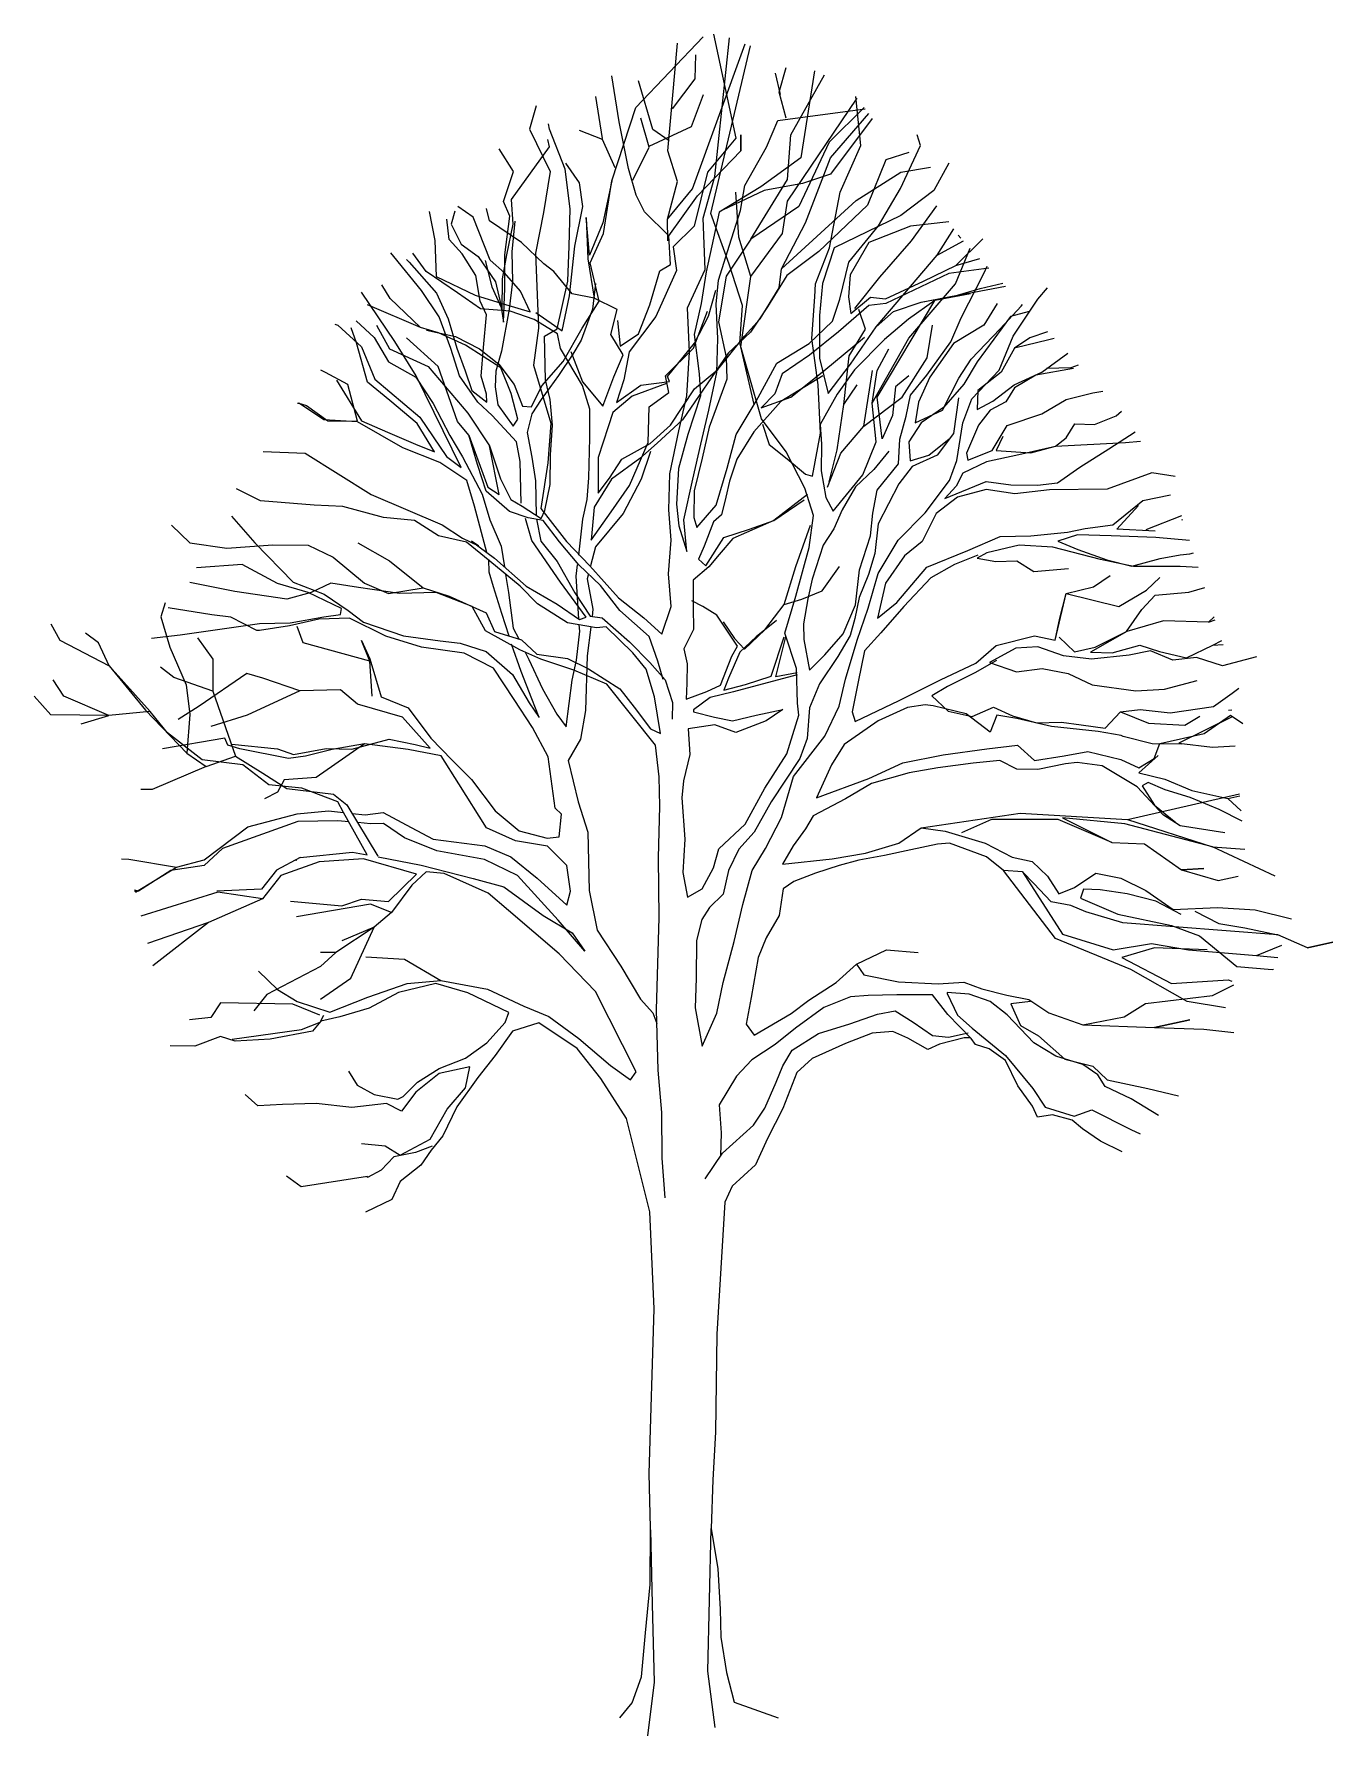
# Model space of a CAD drawing. Header units: millimetres. Extents: x -13512 to 19537, y -6523 to 6166.
# Drawn here: x -13512 to -12633, y -3024 to -1872 of the extents above; entities that cross this region are included whole.
import ezdxf

# ---------------------------------------------------------------- set-up
doc = ezdxf.new("R2010")
doc.units = ezdxf.units.MM
doc.layers.add('A-ELEWACJA CIENKA', color=11, linetype='Continuous', lineweight=13)
doc.layers.add('B-materiały', color=9, linetype='Continuous', lineweight=0)

# ---------------------------------------------------------------- blocks, each defined once
blk = doc.blocks.new('A$C07764633')
at = {"layer": 'B-materiały'}
for p, q in [((-57, 1016.6), (-11.4, 1064.5)), ((-35.4, 987.3), (-28.7, 1060)), ((-4.5, 1066.3), (10.7, 995.8)), ((-3.5, 969.9), (6.3, 1063.8)), ((-18.7, 961.5), (17, 1059.7)), ((-16.8, 1036), (-16.5, 1052.3)), ((-6.2, 944.7), (20.7, 1058.2)), ((-68.2, 1006.8), (-73.3, 1037.9)), ((41, 1025.3), (37.6, 1039.8)), ((40, 1027), (44.8, 1043.7)), ((48, 998), (70.6, 1038.7)), ((63.9, 1041.3), (54.6, 982.4)), ((-45.6, 1001.7), (-55.3, 1034.6)), ((-32.1, 1015.6), (-16.8, 1036)), ((44.8, 1009.3), (40, 1027)), ((-124.4, 1017.6), (-128.9, 1001.9)), ((-79.5, 995.5), (-84.1, 1023.9)), ((-73.2, 966.9), (-57, 1016.6)), ((-19.3, 1003.8), (-11.3, 1025.3)), ((39, 1007.8), (98.2, 1015.6)), ((45.6, 953.1), (92.8, 1022.9)), ((97.5, 1016.6), (73.9, 993.2)), ((95.2, 990.9), (91.9, 1024.1)), ((-115.4, 1001.9), (-116.1, 1005.6)), ((-62, 975.2), (-68.2, 1006.8)), ((-48, 989.6), (-53.6, 1009.3)), ((-48, 990.3), (-19.3, 1003.8)), ((31.5, 989.6), (39, 1007.8)), ((74.8, 982.4), (100.6, 1012.4)), ((103, 1009.2), (74.8, 971.4)), ((-128.9, 1001.9), (-114.9, 973.2)), ((-115.4, 989.9), (-116.6, 994.8)), ((-104.9, 974.8), (-115.4, 1001.9)), ((-79.5, 994.8), (-95.1, 1001)), ((-70.9, 975.7), (-79.5, 994.8)), ((-34.5, 994.1), (-45.6, 1001.7)), ((10.7, 995.8), (-8.6, 972.7)), ((14, 987.3), (14, 998)), ((14, 998), (14, 987.3)), ((45.6, 967.8), (48, 998)), ((73.9, 993.2), (53.4, 949.6)), ((81.2, 959.3), (95.2, 990.9)), ((122.1, 961.7), (135.6, 990.9)), ((135.6, 990.9), (133.4, 998)), ((-139.7, 973.2), (-149.4, 988.6)), ((-141.2, 954.4), (-115.4, 989.9)), ((-59.1, 967.4), (-48, 989.6)), ((-28.7, 966.5), (-35.4, 987.3)), ((-15.2, 956.7), (14, 987.3)), ((16.8, 963.7), (31.5, 989.6)), ((54.6, 982.4), (27.5, 962.9)), ((57.9, 938.5), (74.8, 982.4)), ((112.1, 981.1), (99.7, 950.5)), ((127.7, 986), (112.1, 981.1)), ((-146.5, 952.9), (-139.7, 973.2)), ((-114.9, 973.2), (-119.5, 945.6)), ((-101.5, 948), (-104.9, 974.8)), ((-95.2, 965.6), (-104.3, 978.8)), ((-56.8, 957.2), (-62, 975.2)), ((-8.6, 972.7), (-17.6, 936.2)), ((-11.5, 941.6), (-3.5, 969.9)), ((20.9, 927.4), (45.6, 967.8)), ((74.8, 971.4), (55.8, 965.2)), ((92.1, 953.6), (122.3, 972.7)), ((122.3, 972.7), (142.5, 976.2)), ((154.8, 978.8), (144.6, 960.3)), ((-92.8, 949.6), (-95.2, 965.6)), ((-73.2, 966.9), (-79.3, 938.5)), ((-79, 931.2), (-73.2, 966.9)), ((-51.2, 946), (-56.8, 957.2)), ((-35.6, 941), (-28.7, 966.5)), ((-35.6, 941), (-18.7, 961.5)), ((-34.7, 929.6), (-15.2, 956.7)), ((27.5, 962.9), (-0.5, 945.7)), ((29.9, 960.3), (1.6, 947)), ((12.8, 928.7), (10.7, 959.3)), ((13.8, 946.9), (16.8, 963.7)), ((55.8, 965.2), (29.9, 960.3)), ((74.1, 921.6), (81.2, 959.3)), ((107.3, 936.5), (122.1, 961.7)), ((144.6, 960.3), (122.3, 943.4)), ((-196.9, 946.1), (-193, 926.5)), ((-179.4, 946.5), (-181.9, 937.5)), ((-167.2, 942.4), (-177.4, 949.6)), ((-156, 939.8), (-158.1, 948.3)), ((-142.3, 943), (-146.5, 952.9)), ((-140.1, 937.7), (-141.2, 954.4)), ((-119.5, 945.6), (-124.9, 918)), ((-102.2, 922.6), (-101.5, 948)), ((-98.2, 922.7), (-92.8, 949.6)), ((-34.7, 929.6), (-51.2, 946)), ((-0.5, 945.7), (-9.3, 905.4)), ((6.2, 910.5), (-6.2, 944.7)), ((6.4, 923.3), (13.8, 946.9)), ((53.4, 949.6), (20.9, 927.4)), ((41.6, 907.4), (92.1, 953.6)), ((42.3, 931.3), (45.6, 953.1)), ((99.7, 950.5), (66.9, 919)), ((129.6, 926.3), (146.8, 950)), ((-183.4, 927.2), (-185, 940.9)), ((-181.9, 937.5), (-175.3, 924.1)), ((-155.6, 913.2), (-167.2, 942.4)), ((-134.5, 925.1), (-156, 939.8)), ((-145.6, 916.8), (-142.3, 943)), ((-144.3, 916.8), (-140.1, 937.7)), ((-138.8, 939.7), (-141, 918.9)), ((-88.3, 916.7), (-90.7, 942.1)), ((-90.7, 942.1), (-89.5, 914.1)), ((-79.3, 938.5), (-88.3, 916.7)), ((-35.3, 926.2), (-35.6, 941)), ((-17.6, 936.2), (-31.8, 922.3)), ((-10, 906.8), (-11.5, 941.6)), ((41.6, 907.4), (57.9, 938.5)), ((122.3, 943.4), (77.2, 921.6)), ((87.1, 911.9), (107.3, 936.5)), ((128.9, 936.2), (100.6, 925.2)), ((154.9, 939.1), (128.9, 936.2)), ((147, 916.7), (158.3, 934.5)), ((-193, 926.5), (-192.1, 902.1)), ((-174.5, 917.4), (-183.4, 927.2)), ((-175.3, 924.1), (-163.7, 915.6)), ((-119.3, 910.7), (-134.5, 925.1)), ((-103, 899.1), (-102.2, 922.6)), ((-102, 889), (-98.2, 922.7)), ((-87.9, 911.5), (-79, 931.2)), ((-33.5, 910.2), (-34.7, 929.6)), ((-31.8, 922.3), (-29.4, 906.3)), ((-1.1, 899.6), (6.4, 923.3)), ((20.9, 927.4), (4.2, 902.4)), ((20.9, 902.1), (12.8, 928.7)), ((20.9, 902.1), (42.3, 931.3)), ((64.7, 897.2), (74.1, 921.6)), ((100.6, 925.2), (88, 903.2)), ((108.1, 901.7), (129.6, 926.3)), ((147, 916.7), (164.8, 926.2)), ((159.6, 909.7), (177.9, 927.6)), ((161.1, 930.2), (163, 928.2)), ((-220.7, 915.6), (-222.8, 918.2)), ((-202, 892.6), (-220.7, 915.6)), ((-212.3, 913.6), (-210.5, 911.8)), ((-210.5, 911.8), (-191.9, 890.8)), ((-198.8, 905.6), (-207.9, 918)), ((-165.4, 902.9), (-174.5, 917.4)), ((-163.7, 915.6), (-151.9, 898.5)), ((-159, 913.1), (-154.5, 895.1)), ((-146, 904.7), (-155.6, 913.2)), ((-147.2, 900.6), (-144.3, 916.8)), ((-145.7, 894), (-145.6, 916.8)), ((-141, 918.9), (-140.5, 898.8)), ((-124.9, 918), (-122.9, 867.1)), ((-112.5, 905.5), (-119.3, 910.7)), ((-89.5, 914.1), (-85.2, 887.4)), ((-81.8, 885.5), (-87.9, 911.5)), ((-40.8, 906), (-33.5, 910.2)), ((15.2, 882.5), (6.2, 910.5)), ((66.9, 919), (45.1, 902.8)), ((77.2, 921.6), (69.4, 897.4)), ((81, 886.9), (87.1, 911.9)), ((105.6, 868.1), (147, 916.7)), ((159.3, 897.2), (169.3, 921.4)), ((159.6, 909.7), (175.8, 914.3)), ((-177.8, 891.2), (-198.8, 905.6)), ((-192.1, 902.1), (-165.7, 889.5)), ((-162.3, 885.5), (-165.4, 902.9)), ((-147.4, 879.2), (-147.2, 900.6)), ((-135, 892.2), (-146, 904.7)), ((-140.5, 898.8), (-142.7, 880)), ((-100.1, 890.4), (-112.5, 905.5)), ((-110.2, 866.7), (-103, 899.1)), ((-47.6, 883), (-40.8, 906)), ((-29.4, 906.3), (-43.4, 875.1)), ((-22.1, 881), (-10, 906.8)), ((-9.3, 905.4), (-12.8, 883.9)), ((-2.7, 883.5), (-1.1, 899.6)), ((4.2, 902.4), (-1, 871.5)), ((14, 854.5), (20.9, 902.1)), ((45.1, 902.8), (32.2, 881.7)), ((39.9, 894.6), (41.6, 907.4)), ((88, 903.2), (87, 888.4)), ((91.2, 880.5), (108.1, 901.7)), ((111.9, 887), (137.7, 899.1)), ((154.8, 904.3), (112.1, 883.8)), ((137.7, 899.1), (159.6, 909.7)), ((182, 907.7), (154.8, 904.3)), ((163.1, 874.2), (178.6, 904.3)), ((178.6, 904.3), (180.7, 909.1)), ((-220.1, 858.1), (-242.6, 891.6)), ((-223.3, 887.3), (-228.9, 896.5)), ((-202.7, 867.7), (-223.3, 887.3)), ((-190.2, 874.8), (-202, 892.6)), ((-191.9, 890.8), (-184.1, 873.6)), ((-162.2, 880.2), (-177.8, 891.2)), ((-165.7, 889.5), (-147.5, 883.9)), ((-154.5, 895.1), (-148.1, 881.2)), ((-151.9, 898.5), (-147.4, 879.2)), ((-146.5, 871.2), (-145.7, 894)), ((-128.6, 878.3), (-135, 892.2)), ((-106.8, 865.5), (-102, 889)), ((-85.2, 887.4), (-100.1, 890.4)), ((-84.2, 897.5), (-86.4, 880)), ((-69.6, 879.8), (-85.2, 887.4)), ((-7.8, 875.3), (-2.9, 892.9)), ((27.1, 873.5), (39.9, 894.6)), ((62.2, 860.3), (64.2, 888.5)), ((64.2, 888.5), (64.7, 897.2)), ((69.4, 897.4), (67.2, 875.8)), ((87, 888.4), (88.6, 877.1)), ((88.6, 877.1), (101.8, 888.1)), ((101.8, 888.1), (111.9, 887)), ((127.7, 860.4), (159.3, 897.2)), ((136, 884.9), (193.2, 895.7)), ((136, 884.9), (160.7, 889.6)), ((169.4, 890.5), (145.4, 885.9)), ((160.7, 889.6), (176, 894)), ((176, 894), (191.4, 897.6)), ((215.1, 886.9), (221.6, 894.5)), ((-202.7, 867.7), (-238.6, 882.9)), ((-158, 876.2), (-162.3, 885.5)), ((-142, 878.7), (-162.2, 880.2)), ((-160.2, 854.1), (-158, 876.2)), ((-148.1, 881.2), (-146.5, 871.2)), ((-142.7, 880), (-148, 851.7)), ((-147.5, 883.9), (-128.6, 878.3)), ((-125.8, 873), (-142, 878.7)), ((-124.6, 877.7), (-106.8, 865.5)), ((-86.4, 880), (-93.9, 859.1)), ((-93.4, 867.1), (-81.8, 885.5)), ((-73.9, 862.9), (-69.6, 879.8)), ((-55.1, 863.4), (-47.6, 883)), ((-20.6, 850.9), (-22.1, 881)), ((-18, 853.6), (-8.6, 878.6)), ((-12.8, 883.9), (-17.6, 863)), ((-1.4, 860.1), (-2.7, 883.5)), ((13.4, 857.1), (15.2, 882.5)), ((32.2, 881.7), (20.6, 864.6)), ((67.2, 875.8), (67.3, 847)), ((76, 872), (81, 886.9)), ((100.6, 882.5), (80.2, 864.8)), ((98.5, 866.6), (94, 879.9)), ((112.1, 883.8), (100.6, 882.5)), ((105.6, 868.1), (117.4, 878.4)), ((106.4, 820.4), (145.4, 885.9)), ((117.4, 878.4), (136, 884.9)), ((145.4, 885.9), (127.6, 873.3)), ((187.6, 883.8), (178.6, 869.2)), ((189.5, 866.8), (203.8, 882)), ((209.1, 878.5), (196.6, 875)), ((198.3, 861.7), (215.1, 886.9)), ((203.8, 882), (204.7, 883.2)), ((-260.8, 869.9), (-258.6, 869.2)), ((-258.6, 869.2), (-242.7, 854.5)), ((-246, 857.3), (-249.6, 867.5)), ((-246.3, 872.2), (-234.1, 860.9)), ((-232.5, 869.2), (-223.7, 853.2)), ((-190.6, 864), (-202.7, 867.7)), ((-198.7, 865.8), (-179.1, 861.6)), ((-172.3, 855.8), (-190.6, 864)), ((-182.3, 853.5), (-190.2, 874.8)), ((-184.1, 873.6), (-178.2, 853.6)), ((-122.9, 867.1), (-126.3, 842.2)), ((-110.1, 863.4), (-125.8, 873)), ((-118.8, 861.8), (-110.2, 866.7)), ((-106.3, 844.7), (-93.4, 867.1)), ((-69.4, 872.4), (-67.7, 855)), ((-43.4, 875.1), (-61.5, 851.2)), ((-17.4, 857), (-7.8, 875.3)), ((-1, 871.5), (4.2, 847.5)), ((20.6, 864.6), (5.5, 850.2)), ((16.6, 861.8), (27.1, 873.5)), ((60.3, 856.9), (76, 872)), ((80.2, 864.8), (60.5, 848.9)), ((87.4, 848.4), (98.5, 866.6)), ((88.2, 842.9), (105.6, 868.1)), ((127.6, 873.3), (111.2, 859.5)), ((140.1, 847.1), (143.7, 869.2)), ((156.2, 858), (163.1, 874.2)), ((178.6, 869.2), (158.1, 856.8)), ((169.9, 846.2), (189.5, 866.8)), ((196.6, 875), (173.9, 844.3)), ((221.7, 864.8), (209.7, 860.6)), ((-238.7, 830.6), (-246, 857.3)), ((-242.7, 854.5), (-233.7, 832.7)), ((-234.1, 860.9), (-224.3, 844.4)), ((-223.7, 853.2), (-197.6, 841.2)), ((-205.7, 835), (-220.1, 858.1)), ((-190.9, 841.2), (-212.3, 860.7)), ((-176.4, 834.9), (-182.3, 853.5)), ((-179.1, 861.6), (-162.8, 853.3)), ((-178.2, 853.6), (-172.5, 838.3)), ((-148.4, 840.3), (-172.3, 855.8)), ((-162.8, 853.3), (-149.8, 842.9)), ((-161.7, 834.6), (-160.2, 854.1)), ((-118.1, 832.3), (-118.8, 861.8)), ((-107.9, 853.4), (-110.1, 863.4)), ((-93.1, 828.3), (-107.9, 853.4)), ((-93.9, 859.1), (-99.7, 849.5)), ((-65.5, 849.1), (-73.9, 862.9)), ((-67.7, 855), (-55.1, 863.4)), ((-37, 835), (-18, 853.6)), ((-35.6, 834.4), (-17.4, 857)), ((-17.6, 863), (-14.2, 836.3)), ((-2.2, 837.2), (-1.4, 860.1)), ((-1.6, 839.3), (16.6, 861.8)), ((19.3, 836.4), (13.4, 857.1)), ((23, 815.5), (14, 854.5)), ((38.5, 843.6), (60.3, 856.9)), ((66.4, 828.9), (62.2, 860.3)), ((70.2, 838.4), (97.8, 861.2)), ((111.2, 859.5), (90.9, 838.9)), ((102.9, 816.4), (127.7, 860.4)), ((106.4, 838.6), (114.2, 853.2)), ((140, 835.4), (156.2, 858)), ((158.1, 856.8), (142, 834.1)), ((188.8, 838.7), (198.3, 861.7)), ((199.2, 853.7), (190.2, 837.4)), ((209.7, 860.6), (199.2, 853.7)), ((222.5, 859.4), (199.2, 853.7)), ((226.1, 860.2), (222.5, 859.4)), ((-224.3, 844.4), (-205.9, 834.1)), ((-197.6, 841.2), (-170.8, 809.6)), ((-177.7, 804), (-190.9, 841.2)), ((-148, 851.7), (-151.7, 838.2)), ((-149.8, 842.9), (-139.4, 829.1)), ((-126.3, 842.2), (-114.6, 802.9)), ((-120.6, 828.2), (-106.3, 844.7)), ((-99.7, 849.5), (-109.4, 835.2)), ((-101.1, 851.5), (-93.2, 830.9)), ((-71.8, 834.2), (-65.5, 849.1)), ((-61.5, 851.2), (-65.1, 832.3)), ((5.5, 850.2), (-25.5, 805.1)), ((-22.6, 821.3), (-20.6, 850.9)), ((4.2, 847.5), (4.6, 832.7)), ((24.4, 817.8), (38.5, 843.6)), ((60.5, 848.9), (42.1, 836.3)), ((67.3, 847), (73.2, 823)), ((73.2, 823), (88.2, 842.9)), ((83.8, 815.5), (87.4, 848.4)), ((123.2, 820.4), (140.1, 847.1)), ((161.5, 833.3), (169.9, 846.2)), ((173.9, 844.3), (164.9, 829.4)), ((217.7, 837.4), (235.3, 850.2)), ((237.7, 840.6), (242.5, 842.4)), ((-267, 837.3), (-270.1, 838.7)), ((-252, 829), (-267, 837.3)), ((-259.5, 832.1), (-242.7, 804.4)), ((-223.6, 818.3), (-238.7, 830.6)), ((-233.7, 832.7), (-203.3, 807)), ((-205.9, 834.1), (-194.1, 816.3)), ((-175.3, 772.9), (-205.7, 835)), ((-163.9, 817.1), (-176.4, 834.9)), ((-172.5, 838.3), (-168.1, 825)), ((-158, 822.6), (-161.7, 834.6)), ((-151.7, 838.2), (-152.1, 827.5)), ((-141.3, 823), (-148.4, 840.3)), ((-109.4, 835.2), (-121.1, 818.8)), ((-115, 819), (-118.1, 832.3)), ((-93.2, 830.9), (-79.4, 814.5)), ((-79.4, 814.5), (-71.8, 834.2)), ((-65.1, 832.3), (-70.1, 816.8)), ((-36.2, 829.7), (-59.4, 821.1)), ((-53.6, 828.6), (-34.2, 831.1)), ((-34.7, 823.7), (-37, 835)), ((-34.2, 831.1), (-35.6, 834.4)), ((-17.3, 826.1), (-1.6, 839.3)), ((-14.2, 836.3), (-13.2, 821.5)), ((-7.6, 811.6), (-2.2, 837.2)), ((4.6, 832.7), (-7.3, 800.2)), ((28.1, 805.8), (19.3, 836.4)), ((42.1, 836.3), (37, 822.8)), ((69.6, 835), (41.2, 817.5)), ((47.8, 820.4), (70.2, 838.4)), ((90.9, 838.9), (79.3, 822.5)), ((97.3, 800.9), (103.1, 838.6)), ((102.9, 816.4), (106.4, 838.6)), ((127.7, 835), (118.7, 827.5)), ((128.9, 821.8), (140, 835.4)), ((142, 834.1), (134.4, 817.2)), ((150.6, 811.6), (161.5, 833.3)), ((170.5, 819.4), (188.8, 838.7)), ((190.2, 837.4), (174.4, 824.9)), ((199.1, 828.9), (217.7, 837.4)), ((213.7, 835.3), (199.2, 826.9)), ((239.1, 839.9), (213.7, 835.3)), ((221, 840.1), (237.7, 840.6)), ((-245.4, 804.3), (-252, 829)), ((-205.1, 802.7), (-223.6, 818.3)), ((-168.1, 825), (-157.9, 817.2)), ((-157.9, 817.2), (-158, 822.6)), ((-152.1, 827.5), (-150.5, 815.4)), ((-136.8, 805.7), (-141.3, 823)), ((-139.4, 829.1), (-133.7, 814.5)), ((-127.6, 814), (-120.6, 828.2)), ((-121.1, 818.8), (-127.5, 809.3)), ((-113.3, 801.6), (-115, 819)), ((-88.1, 812.3), (-93.1, 828.3)), ((-59.4, 821.1), (-72.6, 810)), ((-70.1, 816.8), (-53.6, 828.6)), ((-47.9, 814), (-34.7, 823.7)), ((-33.5, 801.6), (-17.3, 826.1)), ((-28, 797.7), (-22.6, 821.3)), ((-13.2, 821.5), (-21.9, 795.2)), ((37, 822.8), (27.9, 813.2)), ((27.9, 813.2), (47.8, 820.4)), ((67.9, 796.1), (66.4, 828.9)), ((79.3, 822.5), (67.7, 802.1)), ((83.8, 815.5), (92.8, 828.8)), ((97.3, 800.9), (123.2, 820.4)), ((109.7, 792.4), (106.4, 820.4)), ((118.7, 827.5), (116.6, 808)), ((125.9, 807.6), (128.9, 821.8)), ((164.9, 829.4), (151.2, 813.6)), ((161.4, 820.1), (158.1, 796)), ((164.2, 803.2), (170.5, 819.4)), ((174.4, 824.9), (174.1, 812.2)), ((184.7, 817.8), (199.1, 828.9)), ((199.2, 826.9), (193.4, 817.3)), ((217.7, 809.2), (234.2, 819)), ((234.2, 819), (252.2, 823.5)), ((252.2, 823.5), (259, 824.6)), ((-284.6, 816.1), (-286.1, 816.2)), ((-285.8, 816.7), (-279.8, 814.9)), ((-268.2, 805.1), (-284.6, 816.1)), ((-279.8, 814.9), (-265.5, 804.5)), ((-203.3, 807), (-185.2, 780.4)), ((-194.1, 816.3), (-182.8, 794.5)), ((-170.8, 809.6), (-156, 787.5)), ((-154.3, 808), (-163.9, 817.1)), ((-137.8, 790.3), (-154.3, 808)), ((-150.5, 815.4), (-140.1, 800.9)), ((-133.7, 814.5), (-127.6, 814)), ((-127.5, 809.3), (-130.6, 796.5)), ((-88.2, 792.9), (-88.1, 812.3)), ((-72.6, 810), (-75.7, 800.5)), ((-48.6, 789.8), (-47.9, 814)), ((-13.1, 788.7), (-7.6, 811.6)), ((10.9, 795.3), (24.4, 817.8)), ((41.2, 817.5), (22.9, 797)), ((79.3, 784.9), (83.8, 815.5)), ((105.6, 790.3), (102.9, 816.4)), ((116.6, 808), (109.7, 792.4)), ((121.6, 792.1), (125.9, 807.6)), ((134.4, 817.2), (132.1, 803.1)), ((132.1, 803.1), (150.6, 811.6)), ((151.2, 813.6), (136.1, 803.2)), ((174.1, 812.2), (184.7, 817.8)), ((182.8, 811.7), (175, 801.5)), ((193.4, 817.3), (182.8, 811.7)), ((194.4, 801.3), (217.7, 809.2)), ((253.4, 802.1), (268, 807.8)), ((268, 807.8), (271.6, 811)), ((-245.4, 803.7), (-268.2, 805.1)), ((-265.5, 804.5), (-245.4, 804.3)), ((-214.8, 786.3), (-245.4, 803.7)), ((-242.7, 804.4), (-225.1, 796.8)), ((-225.1, 796.8), (-206.1, 788.6)), ((-193.3, 783.5), (-205.1, 802.7)), ((-170.1, 794.8), (-177.7, 804)), ((-140.1, 800.9), (-136.8, 805.7)), ((-130.6, 796.5), (-127.5, 779.8)), ((-114.6, 802.9), (-116.6, 776)), ((-114.8, 781.5), (-113.3, 801.6)), ((-75.7, 800.5), (-82.5, 779.6)), ((-47.3, 789.2), (-33.5, 801.6)), ((-25.5, 805.1), (-42.6, 789.3)), ((-34, 768.7), (-28, 797.7)), ((-21.9, 795.2), (-28.1, 772.2)), ((-7.3, 800.2), (-12.1, 779.3)), ((4.8, 772.4), (10.9, 795.3)), ((22.9, 797), (11.3, 778.6)), ((44.7, 783.4), (28.1, 805.8)), ((28.7, 802.2), (33.2, 788.5)), ((62.6, 767.1), (67.9, 796.1)), ((67.7, 802.1), (68.7, 788.7)), ((81.7, 782.6), (97.3, 800.9)), ((136.1, 803.2), (127.7, 790.2)), ((158.1, 796), (147, 781.3)), ((160.2, 777.6), (164.2, 803.2)), ((175, 801.5), (166.8, 782.5)), ((184.1, 784.3), (194.4, 801.3)), ((234.2, 792.9), (240, 802.4)), ((240, 802.4), (253.4, 802.1)), ((263.2, 785.6), (281, 797)), ((-309.2, 783.8), (-280.9, 782.6)), ((-189.7, 776.2), (-214.8, 786.3)), ((-206.1, 788.6), (-193.3, 783.5)), ((-182.8, 794.5), (-174.4, 780)), ((-170.1, 794.8), (-157.2, 759.5)), ((-164.2, 774.9), (-170.1, 794.8)), ((-156, 787.5), (-148.5, 765.2)), ((-149.4, 754.6), (-156, 787.5)), ((-135.4, 776.9), (-137.8, 790.3)), ((-88.9, 766), (-88.2, 792.9)), ((-66.4, 778.6), (-47.3, 789.2)), ((-61.3, 760.7), (-48.6, 789.8)), ((-42.6, 789.3), (-54.4, 779)), ((-47.1, 783.8), (-53.3, 764.9)), ((-18.5, 765.1), (-13.1, 788.7)), ((33.2, 788.5), (45.5, 778.8)), ((57.4, 759), (44.7, 783.4)), ((68.7, 788.7), (68.5, 770.6)), ((73.9, 763.1), (79.3, 784.9)), ((96.7, 768), (105.6, 790.3)), ((114.2, 783.9), (104, 771.5)), ((120.7, 775.3), (121.6, 792.1)), ((127.7, 790.2), (128.7, 777.5)), ((141.3, 781.2), (155.1, 792.2)), ((167.6, 777.8), (184.1, 784.3)), ((191.3, 793.8), (186.8, 784.3)), ((186.8, 784.3), (210.3, 782.9)), ((225, 786.6), (202.3, 781.4)), ((210.3, 782.9), (227, 787.3)), ((227, 787.3), (234.2, 792.9)), ((227, 787.3), (274.3, 789.8)), ((243.4, 773), (263.2, 785.6)), ((274.3, 789.8), (284.6, 790.7)), ((-280.9, 782.6), (-236.1, 754.6)), ((-171.3, 764), (-189.7, 776.2)), ((-185.2, 780.4), (-175.3, 772.9)), ((-174.4, 780), (-161, 754.8)), ((-158.4, 756.9), (-164.2, 774.9)), ((-134.7, 748.8), (-135.4, 776.9)), ((-127.5, 779.8), (-125, 763.8)), ((-116.6, 776), (-121.2, 745.1)), ((-114.9, 761.3), (-114.8, 781.5)), ((-82.5, 779.6), (-82.6, 755.5)), ((-74.8, 765.7), (-66.4, 778.6)), ((-54.4, 779), (-73.5, 765.1)), ((-28.1, 772.2), (-29.5, 748.1)), ((-12.1, 779.3), (-17.6, 757.1)), ((-2.6, 747.4), (4.8, 772.4)), ((11.3, 778.6), (6.3, 763.7)), ((45.5, 778.8), (57.8, 768.4)), ((72.7, 759.5), (81.7, 782.6)), ((106.4, 757.5), (120.7, 775.3)), ((130.1, 773.5), (121, 761.9)), ((128.7, 777.5), (141.3, 781.2)), ((147, 781.3), (130.1, 773.5)), ((155.2, 764.1), (160.2, 777.6)), ((180.3, 776.8), (164.4, 769)), ((166.8, 782.5), (167.6, 777.8)), ((202.3, 781.4), (180.3, 776.8)), ((228.3, 762.6), (243.4, 773)), ((-166.2, 746.7), (-171.3, 764)), ((-148.5, 765.2), (-141.5, 751.3)), ((-125, 763.8), (-124.5, 740.6)), ((-118.5, 743.8), (-114.9, 761.3)), ((-89.9, 751.2), (-88.9, 766)), ((-73.5, 765.1), (-85.1, 746)), ((-82.6, 755.5), (-74.8, 765.7)), ((-73.6, 742.9), (-61.3, 760.7)), ((-53.3, 764.9), (-65.5, 741.8)), ((-34.6, 744.2), (-34, 768.7)), ((-24.5, 737.5), (-18.5, 765.1)), ((6.3, 763.7), (3.9, 752.9)), ((57.8, 768.4), (62.6, 767.1)), ((68.5, 770.6), (71.6, 752.6)), ((76.6, 743.3), (96.7, 768)), ((104, 771.5), (91.6, 759.8)), ((121, 761.9), (107, 734.7)), ((138.9, 742.2), (155.2, 764.1)), ((152.1, 751.9), (180, 763.4)), ((164.4, 769), (159.9, 760.2)), ((180, 763.4), (196.8, 761.1)), ((196.8, 761.1), (214.9, 760.9)), ((214.9, 760.9), (228.3, 762.6)), ((292.3, 769.3), (261.9, 758.2)), ((308, 766.7), (292.3, 769.3)), ((-311.1, 750.4), (-327.2, 758.4)), ((-274.8, 747.3), (-311.1, 750.4)), ((-236.1, 754.6), (-188, 734)), ((-161, 754.8), (-155.9, 737.5)), ((-142.6, 743.2), (-158.4, 756.9)), ((-157.2, 759.5), (-149.4, 754.6)), ((-141.5, 751.3), (-134, 746.8)), ((-92.9, 737.8), (-89.9, 751.2)), ((-17.6, 757.1), (-17.8, 739)), ((3.9, 752.9), (0.9, 740.8)), ((59.1, 754.6), (36.5, 737)), ((36.5, 737), (56.9, 750.9)), ((63.2, 740.3), (57.4, 759)), ((71.6, 752.6), (76.6, 743.3)), ((91.6, 759.8), (82.6, 744.2)), ((103.4, 742), (106.4, 757.5)), ((160.8, 752.8), (146.3, 741.7)), ((159.9, 760.2), (152.1, 751.9)), ((180.1, 758), (160.8, 752.8)), ((199.6, 755.1), (180.1, 758)), ((223, 757.7), (199.6, 755.1)), ((261.9, 758.2), (223, 757.7)), ((265.9, 734), (286.2, 750.6)), ((286.2, 750.6), (304.9, 754.4)), ((-330.6, 740), (-314.9, 721.8)), ((-255.3, 746.4), (-274.8, 747.3)), ((-227.7, 739.1), (-255.3, 746.4)), ((-206.8, 736.9), (-227.7, 739.1)), ((-157.8, 715.4), (-166.2, 746.7)), ((-155.9, 737.5), (-148.1, 719.6)), ((-129.8, 738.8), (-142.6, 743.2)), ((-134, 746.8), (-121.1, 738.4)), ((-127.4, 723.5), (-131.7, 738.3)), ((-119.7, 737.1), (-129.8, 738.8)), ((-124.3, 737.9), (-121.3, 723)), ((-121.2, 745.1), (-103.9, 722.7)), ((-121.1, 738.4), (-118.5, 743.8)), ((-95.6, 713.6), (-92.9, 737.8)), ((-85.1, 746), (-87.2, 723.8)), ((-87.2, 723.8), (-73.6, 742.9)), ((-65.5, 741.8), (-84.4, 719.2)), ((-33.2, 723.6), (-34.6, 744.2)), ((-29.5, 748.1), (-27.8, 733.4)), ((-22.6, 716.1), (-24.5, 737.5)), ((-17.8, 739), (-15.7, 732.3)), ((-15.7, 732.3), (-2.6, 747.4)), ((0.9, 740.8), (-4.4, 736)), ((60.4, 718.8), (63.2, 740.3)), ((82.6, 744.2), (76.9, 731.3)), ((101.8, 726.6), (103.4, 742)), ((120.6, 723.7), (138.9, 742.2)), ((146.3, 741.7), (136.8, 722.7)), ((268.6, 731.2), (283.3, 747.2)), ((312.2, 740.2), (288.1, 730.6)), ((312.5, 737.4), (313.1, 737.6)), ((-371.2, 733.8), (-358.8, 721.8)), ((-190.5, 726.6), (-206.8, 736.9)), ((-171.6, 722.4), (-190.5, 726.6)), ((-188, 734), (-174.4, 725)), ((-108.6, 722.6), (-119.7, 737.1)), ((-27.8, 733.4), (-22.6, 716.1)), ((-4.4, 736), (-10.7, 719.7)), ((2.6, 725.4), (19.9, 731.2)), ((36.5, 737), (8.7, 724.9)), ((19.9, 731.2), (36.5, 737)), ((51.3, 705.8), (61.2, 733.8)), ((76.9, 731.3), (69.8, 720.4)), ((94.3, 703.6), (101.8, 726.6)), ((107, 734.7), (104.8, 714.6)), ((167.7, 716.8), (189.6, 726.1)), ((189.6, 726.1), (210.4, 726.6)), ((210.4, 726.6), (235.1, 729.2)), ((241.9, 727.4), (228.6, 723)), ((235.1, 729.2), (247.1, 731.5)), ((264.7, 726.6), (241.9, 727.4)), ((247.1, 731.5), (265.9, 734)), ((294.9, 725.4), (264.7, 726.6)), ((294.4, 729.9), (268.6, 731.2)), ((-358.8, 721.8), (-333.9, 718.2)), ((-333.9, 718.2), (-302.6, 720.5)), ((-314.9, 721.8), (-288.9, 695.3)), ((-302.6, 720.5), (-278.8, 720.4)), ((-278.8, 720.4), (-261.9, 712.1)), ((-245.1, 721.8), (-223.7, 709.7)), ((-174.4, 725), (-163.5, 719.9)), ((-155.9, 709.4), (-171.6, 722.4)), ((-163.5, 719.9), (-168.3, 723.1)), ((-168.3, 723.1), (-152.6, 711.5)), ((-148.1, 719.6), (-145.9, 705.6)), ((-107.9, 695.2), (-127.4, 723.5)), ((-121.3, 723), (-110.3, 709.2)), ((-95.5, 706.9), (-108.6, 722.6)), ((-103.9, 722.7), (-88.1, 706.4)), ((-84.4, 719.2), (-87.7, 706.3)), ((-35, 701), (-33.2, 723.6)), ((-10.7, 719.7), (-14.5, 710.9)), ((-9.6, 706.3), (2.6, 725.4)), ((8.7, 724.9), (-0.5, 713.9)), ((51.2, 685.7), (60.4, 718.8)), ((69.8, 720.4), (62.3, 697.4)), ((104.8, 714.6), (100.4, 700.4)), ((107.1, 701.2), (120.6, 723.7)), ((136.8, 722.7), (124.9, 713.1)), ((139.9, 705.4), (167.7, 716.8)), ((180.5, 715.1), (173.9, 711.6)), ((202.5, 720.4), (180.5, 715.1)), ((225.3, 718.9), (202.5, 720.4)), ((257.4, 710.7), (225.3, 718.9)), ((228.6, 723), (242.1, 717.3)), ((242.1, 717.3), (261.8, 710.4)), ((317.7, 723.4), (294.9, 725.4)), ((311.3, 713.7), (318, 714.5)), ((318, 714.5), (320.4, 715.1)), ((-323.4, 707.2), (-354.3, 704.9)), ((-299.6, 694.4), (-323.4, 707.2)), ((-261.9, 712.1), (-240.6, 694.5)), ((-223.7, 709.7), (-201, 691.5)), ((-156.3, 702), (-156.6, 710.7)), ((-135.3, 692.5), (-155.9, 709.4)), ((-152.6, 711.5), (-131.3, 692.6)), ((-110.3, 709.2), (-98.3, 688)), ((-97.3, 699.4), (-96.4, 707)), ((-81, 693.1), (-95.5, 706.9)), ((-88.1, 706.4), (-68.8, 684.7)), ((-7.6, 705.7), (-18.1, 696.7)), ((-14.5, 710.9), (-9.6, 706.3)), ((-0.5, 713.9), (-7.6, 705.7)), ((43.3, 680.2), (51.3, 705.8)), ((69.2, 689.5), (80.9, 705.9)), ((91.6, 680), (94.3, 703.6)), ((124.9, 713.1), (112, 694.6)), ((119.7, 681.4), (139.9, 705.4)), ((158.6, 707.2), (142.7, 698.1)), ((174.5, 713.6), (158.6, 707.2)), ((173.9, 711.6), (186.7, 709.2)), ((186.7, 709.2), (200.8, 709.6)), ((200.8, 709.6), (212.3, 702.5)), ((212.3, 702.5), (235.8, 704.5)), ((279.7, 705.8), (257.4, 710.7)), ((261.8, 710.4), (278.6, 706.2)), ((278.6, 706.2), (297.9, 711.4)), ((311.3, 705.8), (279.7, 705.8)), ((297.9, 711.4), (311.3, 713.7)), ((323.6, 705.2), (311.3, 705.8)), ((-328.5, 688.9), (-358.8, 695.1)), ((-278.7, 688.2), (-299.6, 694.4)), ((-288.9, 695.3), (-267.9, 687.1)), ((-263.4, 694.6), (-276.7, 688.2)), ((-244.6, 691.7), (-263.4, 694.6)), ((-217, 687.7), (-244.6, 691.7)), ((-240.6, 694.5), (-224.4, 687.5)), ((-224.4, 687.5), (-201, 691.5)), ((-201, 691.5), (-183.4, 685.9)), ((-153.4, 692), (-156.3, 702)), ((-147.6, 674), (-153.4, 692)), ((-145.2, 700.5), (-143.3, 688.2)), ((-123.6, 680.7), (-135.3, 692.5)), ((-131.3, 692.6), (-110.2, 680.3)), ((-90.6, 671.5), (-107.9, 695.2)), ((-96.4, 685.1), (-97.3, 699.4)), ((-89.1, 700.8), (-89.9, 697.6)), ((-89.9, 697.6), (-86, 676.9)), ((-67.9, 676), (-81, 693.1)), ((-33.1, 678.9), (-35, 701)), ((-18.1, 696.7), (-18.3, 678.6)), ((62.3, 697.4), (59.3, 683.9)), ((100.4, 700.4), (94.1, 684.8)), ((100.3, 677.6), (107.1, 701.2)), ((112, 694.6), (106.5, 671)), ((142.7, 698.1), (124.4, 678.9)), ((234.2, 687.6), (252.8, 692.1)), ((252.8, 692.1), (264, 699.8)), ((288.7, 689.9), (297.7, 698.4)), ((317.3, 688.4), (328, 691.7)), ((-375.5, 681.3), (-378.6, 671.8)), ((-293.3, 683.8), (-328.5, 688.9)), ((-276.7, 688.2), (-293.3, 683.8)), ((-256.3, 677.4), (-278.7, 688.2)), ((-267.9, 687.1), (-251.6, 676.1)), ((-192.2, 688.3), (-217, 687.7)), ((-167.8, 678.9), (-192.2, 688.3)), ((-183.4, 685.9), (-158.3, 674.4)), ((-143.3, 688.2), (-140, 664.2)), ((-103.2, 667.8), (-123.6, 680.7)), ((-110.2, 680.3), (-95.2, 670)), ((-98.3, 688), (-87.9, 672.2)), ((-95.5, 670.2), (-96.4, 685.1)), ((-68.8, 684.7), (-51.7, 671.1)), ((-11.6, 678.8), (-19.1, 682.6)), ((30.3, 663.1), (43.3, 680.2)), ((43.3, 680.2), (55.3, 683.8)), ((43.8, 660.7), (51.2, 685.7)), ((55.3, 683.8), (69.2, 689.5)), ((59.3, 683.9), (56.4, 667.1)), ((83.3, 660.4), (91.6, 680)), ((94.1, 684.8), (91.1, 670.6)), ((106.5, 671), (119.7, 681.4)), ((226.9, 655.9), (234.2, 687.6)), ((229.9, 670.8), (234.2, 687.6)), ((234.2, 687.6), (269.8, 678.8)), ((269.8, 678.8), (288.7, 689.9)), ((285.4, 676.8), (294.5, 686.5)), ((294.5, 686.5), (317.3, 688.4)), ((-378.6, 671.8), (-372.5, 651.3)), ((-344, 673.2), (-373.6, 677.8)), ((-331.2, 671.5), (-344, 673.2)), ((-313.6, 662.5), (-331.2, 671.5)), ((-271.5, 670.3), (-291.5, 665.8)), ((-290.9, 667.8), (-268.2, 671.7)), ((-250.8, 670.8), (-271.5, 670.3)), ((-268.2, 671.7), (-256.9, 673.3)), ((-256.9, 673.3), (-256.3, 677.4)), ((-251.6, 676.1), (-241.3, 668.3)), ((-226.3, 658.7), (-250.8, 670.8)), ((-241.3, 668.3), (-214.3, 659)), ((-158.7, 662.4), (-167.8, 678.9)), ((-158.3, 674.4), (-152.7, 661.9)), ((-142.8, 658.8), (-147.6, 674)), ((-95.2, 670), (-90.6, 671.5)), ((-87.9, 672.2), (-79.8, 671.1)), ((-86, 676.9), (-86.6, 672)), ((-79.8, 671.1), (-61.3, 654.8)), ((-48, 658.4), (-67.9, 676)), ((-51.7, 671.1), (-39.3, 660)), ((-39.3, 660), (-33.1, 678.9)), ((-18.3, 678.6), (-18, 663.2)), ((-2.1, 673), (-11.6, 678.8)), ((11.8, 651.9), (-2.1, 673)), ((2, 668.4), (9.7, 657.2)), ((38.2, 669.3), (24.4, 658.2)), ((91.1, 670.6), (88.1, 659.2)), ((92.8, 655.9), (100.3, 677.6)), ((124.4, 678.9), (108.8, 661)), ((226.9, 655.9), (229.9, 670.8)), ((275, 661.8), (285.4, 676.8)), ((300.1, 669.1), (275.2, 661.9)), ((330.5, 668.1), (300.1, 669.1)), ((334.5, 671.7), (330.5, 668.1)), ((330.5, 668.1), (335.1, 669.8)), ((-452.9, 667), (-446.9, 655.9)), ((-420.7, 654.3), (-429.4, 660.8)), ((-384.7, 657.4), (-365.5, 659.6)), ((-365.5, 659.6), (-311.7, 667.3)), ((-353.6, 657.5), (-343.3, 643.2)), ((-311.6, 662.6), (-313.6, 662.5)), ((-311.7, 667.3), (-290.9, 667.8)), ((-291.5, 665.8), (-311.6, 662.6)), ((-282.1, 654.1), (-286.3, 665.2)), ((-202, 651.2), (-226.3, 658.7)), ((-214.3, 659), (-189.4, 655.6)), ((-135.6, 649.5), (-158.7, 662.4)), ((-152.7, 661.9), (-134.4, 656.3)), ((-140, 664.2), (-136.3, 656.9)), ((-83.7, 664.3), (-103.2, 667.8)), ((-97.2, 642.5), (-95, 662)), ((-95, 662), (-95.3, 666.4)), ((-87.5, 664.9), (-89.9, 645.3)), ((-77, 665.1), (-83.7, 664.3)), ((-59.1, 647.4), (-77, 665.1)), ((-42.2, 641.8), (-48, 658.4)), ((-18, 663.2), (-24.5, 650.1)), ((9.7, 657.2), (16.6, 650)), ((24.4, 658.2), (13.3, 647.9)), ((16.6, 650), (30.3, 663.1)), ((34.5, 631.7), (43.3, 658.3)), ((37.8, 631.3), (44.4, 658.3)), ((51.8, 636.8), (43.8, 660.7)), ((56.4, 667.1), (56.6, 656.4)), ((71, 646), (83.3, 660.4)), ((88.1, 659.2), (79.7, 644.9)), ((108.8, 661), (97.7, 648.7)), ((186.8, 652.3), (212.8, 658.9)), ((212.8, 658.9), (226.9, 655.9)), ((229.5, 658), (239.8, 648.2)), ((275.2, 661.9), (250.6, 647.8)), ((253.8, 651.3), (275, 661.8)), ((-446.9, 655.9), (-413.5, 638.6)), ((-413.5, 638.6), (-420.7, 654.3)), ((-372.5, 651.3), (-361.3, 625.7)), ((-237, 641.7), (-282.1, 654.1)), ((-237, 641.7), (-242.7, 655.7)), ((-242.7, 655.7), (-237, 643.4)), ((-173.1, 647.3), (-202, 651.2)), ((-189.4, 655.6), (-175.9, 653.9)), ((-175.9, 653.9), (-158.4, 648.3)), ((-153.4, 637), (-173.1, 647.3)), ((-158.4, 648.3), (-140.5, 632.7)), ((-134.6, 634.8), (-141.1, 653.4)), ((-121.4, 643.2), (-135.6, 649.5)), ((-134.4, 656.3), (-124.1, 646.5)), ((-131.8, 647.9), (-129.4, 643)), ((-124.1, 646.5), (-103.3, 643.7)), ((-89.9, 645.3), (-91, 608.4)), ((-61.3, 654.8), (-47.6, 641)), ((-50.1, 636.3), (-59.1, 647.4)), ((-24.5, 650.1), (-22.3, 640.1)), ((13.3, 647.9), (5.7, 630.3)), ((8, 645.1), (11.8, 651.9)), ((56.6, 656.4), (60.5, 635.7)), ((60.5, 635.7), (71, 646)), ((84.8, 629.6), (92.8, 655.9)), ((97.7, 648.7), (93.5, 627.8)), ((173, 640.5), (186.8, 652.3)), ((200.2, 650.6), (182.4, 640.8)), ((215, 651.6), (200.2, 650.6)), ((232.5, 645.4), (215, 651.6)), ((251.4, 643.1), (232.5, 645.4)), ((239.8, 648.2), (253.8, 651.3)), ((250.6, 647.8), (265.3, 647.5)), ((276.8, 645.8), (251.4, 643.1)), ((265.3, 647.5), (284, 652.7)), ((291.4, 648.8), (276.8, 645.8)), ((284, 652.7), (297.5, 648.3)), ((306.4, 642.5), (291.4, 648.8)), ((297.5, 648.3), (315.7, 644.1)), ((315.7, 644.1), (333.6, 652.6)), ((333.6, 652.6), (339.7, 655.7)), ((333.6, 652.6), (340.6, 653)), ((-385.7, 607.7), (-413.5, 638.6)), ((-413.5, 638.6), (-388.8, 608.7)), ((-369.8, 630.8), (-378.7, 637.7)), ((-343.3, 643.2), (-343.3, 621.4)), ((-237, 643.4), (-229.3, 617.7)), ((-235.5, 618), (-237, 641.7)), ((-139.4, 615.9), (-153.4, 637)), ((-127.4, 616.2), (-134.6, 634.8)), ((-129.4, 643), (-120.2, 623.1)), ((-99, 635.7), (-121.4, 643.2)), ((-103.3, 643.7), (-89, 636.6)), ((-100.2, 629), (-97.2, 642.5)), ((-76.7, 626.2), (-99, 635.7)), ((-89, 636.6), (-67.9, 623.1)), ((-44.3, 617.6), (-50.1, 636.3)), ((-47.6, 641), (-37.2, 629.2)), ((-38.4, 629.4), (-42.2, 641.8)), ((-22.3, 640.1), (-22.4, 626.8)), ((0.4, 625.5), (8, 645.1)), ((52.2, 633.9), (37.8, 631.3)), ((52.3, 613.4), (51.8, 636.8)), ((79.7, 644.9), (67.4, 626.5)), ((149.2, 629.2), (173, 640.5)), ((172.5, 633.8), (154, 624.6)), ((187, 642.2), (172.5, 633.8)), ((182.4, 640.8), (200.6, 634.5)), ((200.6, 634.5), (218, 636.9)), ((218, 636.9), (235.5, 633.4)), ((322.4, 644.3), (306.4, 642.5)), ((340, 638.7), (322.4, 644.3)), ((363, 644.7), (340, 638.7)), ((-444.2, 618.1), (-451.4, 629.2)), ((-343.3, 621.4), (-369.8, 630.8)), ((-361.3, 625.7), (-358.8, 605.7)), ((-320.2, 633.5), (-352.5, 611.3)), ((-309.4, 630.4), (-320.2, 633.5)), ((-284.4, 621.7), (-309.4, 630.4)), ((-256.9, 622.4), (-284.4, 621.7)), ((-245.3, 612.6), (-256.9, 622.4)), ((-140.5, 632.7), (-129.3, 613.5)), ((-120.2, 623.1), (-110.4, 605.9)), ((-104.1, 597.4), (-100.2, 629)), ((-43.8, 584.9), (-76.7, 626.2)), ((-67.9, 623.1), (-58.2, 610.6)), ((-37.2, 629.2), (-32.1, 613.9)), ((-22.4, 626.8), (-22.9, 616)), ((-8.9, 621.2), (0.4, 625.5)), ((5.7, 630.3), (2.5, 622.2)), ((2.5, 622.2), (17.2, 625.9)), ((52.2, 632.6), (9.2, 621)), ((17.2, 625.9), (34.5, 631.7)), ((67.4, 626.5), (60.5, 610.2)), ((80.5, 611.4), (84.8, 629.6)), ((93.5, 627.8), (89.4, 607.6)), ((121.3, 615.1), (149.2, 629.2)), ((154, 624.6), (143.4, 618.3)), ((235.5, 633.4), (251.8, 625.7)), ((251.8, 625.7), (281.4, 621.8)), ((281.4, 621.8), (300.8, 622.9)), ((300.8, 622.9), (322.8, 628.8)), ((346.5, 620.1), (351.1, 623.5)), ((-452.9, 605.5), (-464.3, 618.1)), ((-413.7, 605), (-444.2, 618.1)), ((-352.5, 611.3), (-366.7, 602.4)), ((-343.3, 621.4), (-327.9, 577.6)), ((-284.4, 621.7), (-320, 605.3)), ((-214.9, 604), (-245.3, 612.6)), ((-229.3, 617.7), (-211, 610.1)), ((-126.9, 596.8), (-139.4, 615.9)), ((-129.3, 613.5), (-122.4, 603.6)), ((-122.4, 603.6), (-127.4, 616.2)), ((-58.2, 610.6), (-47.1, 596.1)), ((-40.3, 592.9), (-44.3, 617.6)), ((-32.1, 613.9), (-32.5, 602.5)), ((-22.9, 616), (-8.9, 621.2)), ((-6.7, 617.2), (-17.9, 608.9)), ((9.2, 621), (-6.7, 617.2)), ((53.2, 605.3), (52.3, 613.4)), ((71, 591), (80.5, 611.4)), ((91.5, 600.9), (121.3, 615.1)), ((138.9, 612.2), (126.8, 610.5)), ((144.2, 611.6), (138.9, 612.2)), ((143.4, 618.3), (154.4, 607.9)), ((166.5, 606.2), (144.2, 611.6)), ((170.6, 604.3), (185.1, 610.7)), ((185.1, 610.7), (198, 604.9)), ((304.6, 606.9), (334, 611)), ((334, 611), (346.5, 620.1)), ((-413.7, 605), (-452.9, 605.5)), ((-432.4, 599.3), (-413.7, 605)), ((-385.7, 607.7), (-413.7, 605)), ((-388.8, 608.7), (-360.8, 579.5)), ((-373.9, 593.2), (-385.7, 607.7)), ((-358.8, 605.7), (-360.8, 579.5)), ((-320, 605.3), (-344.7, 597.5)), ((-196.3, 583), (-214.9, 604)), ((-211, 610.1), (-195.8, 589.7)), ((-110.4, 605.9), (-104.1, 597.4)), ((-91, 608.4), (-94.5, 588.9)), ((-17.9, 608.9), (-17.9, 607.6)), ((-17.9, 607.6), (-3.7, 603.9)), ((-3.7, 603.9), (8.4, 601.5)), ((8.4, 601.5), (24.4, 605.3)), ((31.2, 601.4), (10.6, 593.5)), ((24.4, 605.3), (42.4, 609.1)), ((42.4, 609.1), (31.2, 601.4)), ((45.2, 579), (53.2, 605.3)), ((60.5, 610.2), (59, 589.4)), ((106.9, 601.3), (83.9, 585.3)), ((89.4, 607.6), (91.5, 600.9)), ((126.8, 610.5), (106.9, 601.3)), ((154.4, 607.9), (170.6, 604.3)), ((182.9, 593.8), (166.5, 606.2)), ((187.3, 605.3), (182.9, 593.8)), ((200.8, 603), (187.3, 605.3)), ((198, 604.9), (214.2, 600)), ((224.4, 597.6), (200.8, 603)), ((214.2, 600), (231, 600.4)), ((231, 600.4), (244.4, 598.7)), ((260.6, 596.5), (271, 607.4)), ((271, 607.4), (284.4, 609.1)), ((271, 607.4), (289.9, 599.8)), ((284.4, 609.1), (304.6, 606.9)), ((289.9, 599.8), (314.6, 598.5)), ((346.7, 604.1), (310.4, 586.3)), ((314.6, 598.5), (324.8, 604.6)), ((327.7, 592.8), (345.5, 605.3)), ((344.1, 608.6), (346.3, 608.8)), ((345.5, 605.3), (353.7, 599.5)), ((-335.2, 589.6), (-377.3, 582.5)), ((-350.6, 575), (-373.9, 593.2)), ((-333.1, 584.9), (-335.2, 589.6)), ((-249.2, 582.3), (-223.9, 589)), ((-223.9, 589), (-206.4, 585.4)), ((-195.8, 589.7), (-181.3, 574.7)), ((-116.3, 577), (-126.9, 596.8)), ((-94.5, 588.9), (-102.9, 574.6)), ((-47.1, 596.1), (-40.3, 592.9)), ((-3.6, 598.6), (-21.6, 596.1)), ((-21.6, 596.1), (-20.5, 578.7)), ((10.6, 593.5), (-3.6, 598.6)), ((49.6, 563.7), (71, 591)), ((59, 589.4), (54, 575.9)), ((255.9, 594.3), (224.4, 597.6)), ((244.4, 598.7), (260.6, 596.5)), ((271.4, 591.4), (255.9, 594.3)), ((272.8, 590.7), (271.4, 591.4)), ((292.4, 585.9), (272.8, 590.7)), ((297.7, 586), (327.7, 592.8)), ((-360.8, 579.5), (-347.9, 570.4)), ((-347.9, 570.4), (-327.9, 577.6)), ((-325, 582.5), (-333.1, 584.9)), ((-330.4, 585.7), (-299.5, 582.4)), ((-327.9, 577.6), (-309.5, 566)), ((-292, 575.9), (-325, 582.5)), ((-299.5, 582.4), (-288.7, 578.7)), ((-280.6, 577.5), (-292, 575.9)), ((-288.7, 578.7), (-266.7, 582.6)), ((-262.6, 582), (-280.6, 577.5)), ((-240.6, 585.9), (-273.4, 563)), ((-266.7, 582.6), (-249.2, 582.3)), ((-240.6, 585.9), (-262.6, 582)), ((-211, 582), (-240.6, 585.9)), ((-188.8, 577.8), (-211, 582)), ((-206.4, 585.4), (-196.3, 583)), ((-176.9, 558.7), (-188.8, 577.8)), ((-111.5, 542.2), (-116.3, 577)), ((-41.2, 563.5), (-43.8, 584.9)), ((-20.5, 578.7), (-24.8, 560.9)), ((30.3, 555.8), (45.2, 579)), ((83.9, 585.3), (75.5, 571.7)), ((123.7, 572.9), (151.1, 578.3)), ((151.1, 578.3), (180.5, 582.4)), ((180.5, 582.4), (201.2, 584.9)), ((201.2, 584.9), (212.9, 574.5)), ((212.9, 574.5), (232.9, 577.7)), ((232.9, 577.7), (248.9, 580.7)), ((248.9, 580.7), (271.2, 575.3)), ((296.6, 577.9), (283.5, 566.2)), ((312.5, 585.7), (292.4, 585.9)), ((293.9, 575.8), (297.7, 586)), ((310.4, 586.3), (333.3, 583.5)), ((333.3, 583.5), (348.6, 584.5)), ((-347.9, 570.4), (-384.3, 555)), ((-323.1, 571.7), (-350.6, 575)), ((-305.3, 558.1), (-323.1, 571.7)), ((-309.5, 566), (-293.2, 555.7)), ((-181.3, 574.7), (-168.3, 561.6)), ((-102.9, 574.6), (-96.1, 546.6)), ((54, 575.9), (34.6, 546.5)), ((75.5, 571.7), (65.3, 549.3)), ((100.6, 562.3), (123.7, 572.9)), ((127.9, 566.3), (102.6, 559)), ((147.3, 569.5), (127.9, 566.3)), ((171.3, 572.8), (147.3, 569.5)), ((189.4, 574.6), (171.3, 572.8)), ((200.9, 568.8), (189.4, 574.6)), ((215, 568.5), (200.9, 568.8)), ((233.7, 572.3), (215, 568.5)), ((241.7, 573.2), (233.7, 572.3)), ((258.5, 570.9), (241.7, 573.2)), ((282.4, 556.8), (258.5, 570.9)), ((271.2, 575.3), (283.4, 569.5)), ((283.4, 569.5), (293.9, 575.8)), ((283.5, 566.2), (301, 561.9)), ((-384.3, 555), (-392.1, 555)), ((-299.6, 553.2), (-308.3, 548.7)), ((-283.1, 555.9), (-305.3, 558.1)), ((-295.1, 561.4), (-299.6, 553.2)), ((-273.4, 563), (-295.1, 561.4)), ((-293.2, 555.7), (-261.6, 551.8)), ((-258.8, 546.5), (-283.1, 555.9)), ((-158, 529), (-176.9, 558.7)), ((-168.3, 561.6), (-152.3, 540.5)), ((-40.8, 543.7), (-41.2, 563.5)), ((-24.8, 560.9), (-25.8, 549.4)), ((16.9, 531.4), (30.3, 555.8)), ((41.5, 536), (49.6, 563.7)), ((65.3, 549.3), (100.6, 562.3)), ((102.6, 559), (84.8, 548.5)), ((300.1, 537.6), (282.4, 556.8)), ((289.7, 559.6), (285.7, 557.5)), ((285.7, 557.5), (294.1, 544.3)), ((301.2, 554.6), (289.7, 559.6)), ((301, 561.9), (319.3, 554.3)), ((318.1, 549.6), (301.2, 554.6)), ((319.3, 554.3), (343.6, 548.9)), ((-261.6, 551.8), (-252.5, 544.6)), ((-254.8, 539.3), (-258.8, 546.5)), ((-252.5, 544.6), (-231.7, 509.7)), ((-107.3, 538.3), (-111.5, 542.2)), ((-96.1, 546.6), (-89.6, 526)), ((-41.7, 508.6), (-40.8, 543.7)), ((-25.8, 549.4), (-23.8, 521.3)), ((34.6, 546.5), (23, 526.1)), ((84.8, 548.5), (63, 537.2)), ((275.8, 534.7), (351.6, 552)), ((294.1, 544.3), (308.4, 532.6)), ((337.7, 541.4), (318.1, 549.6)), ((343.6, 548.9), (351.8, 550.6)), ((343.6, 548.9), (352.7, 540.6)), ((-285.8, 533.2), (-336.7, 515.1)), ((-319.6, 529.6), (-286.3, 538.5)), ((-286.3, 538.5), (-264.9, 540.4)), ((-258.7, 533.8), (-285.8, 533.2)), ((-264.9, 540.4), (-254.8, 539.3)), ((-251.3, 533.1), (-258.7, 533.8)), ((-238.9, 510.7), (-254.8, 539.3)), ((-248.9, 538.6), (-240.1, 537.7)), ((-236.6, 531.7), (-245.1, 532.5)), ((-240.1, 537.7), (-228, 539.3)), ((-227.8, 531.9), (-236.6, 531.7)), ((-228, 539.3), (-209, 529.1)), ((-213.5, 522.2), (-227.8, 531.9)), ((-152.3, 540.5), (-135.9, 526.9)), ((-109, 522.8), (-107.3, 538.3)), ((-0.8, 514.8), (16.9, 531.4)), ((30.7, 514.9), (41.5, 536)), ((63, 537.2), (57.8, 528.4)), ((136.2, 529), (203, 538.9)), ((183.7, 534.7), (163.5, 525.6)), ((228.8, 534.7), (183.7, 534.7)), ((203, 538.9), (275.8, 534.7)), ((265.2, 519.1), (228.8, 534.7)), ((274, 531.7), (231.8, 535.7)), ((231.8, 535.7), (265.2, 519.1)), ((333.2, 516.1), (274, 531.7)), ((275.8, 534.7), (333.2, 516.1)), ((311.3, 530.4), (300.1, 537.6)), ((341.7, 525.6), (311.3, 530.4)), ((353.4, 533.6), (337.7, 541.4)), ((-349.2, 507.4), (-319.6, 529.6)), ((-191.8, 513.4), (-213.5, 522.2)), ((-209, 529.1), (-194.1, 521.4)), ((-194.1, 521.4), (-159.1, 516.9)), ((-138.4, 520.1), (-158, 529)), ((-116.8, 516.6), (-138.4, 520.1)), ((-135.9, 526.9), (-117, 522)), ((-117, 522), (-109, 522.8)), ((-89.6, 526), (-88.6, 486.5)), ((-23.8, 521.3), (-25.2, 498.8)), ((23, 526.1), (12.6, 514.5)), ((57.8, 528.4), (49.4, 516.8)), ((98.5, 511.9), (121.1, 518.5)), ((121.1, 518.5), (136.2, 529)), ((136.2, 529), (152.4, 526.7)), ((155.3, 518.7), (147.2, 517.9)), ((152.4, 526.7), (179.4, 518.7)), ((180.3, 509.3), (155.3, 518.7)), ((179.4, 518.7), (197.7, 509.1)), ((265.2, 519.1), (287.2, 518.1)), ((-405.2, 507.9), (-400.1, 507.7)), ((-400.1, 507.7), (-367.9, 502.3)), ((-367.9, 502.3), (-349.2, 507.4)), ((-336.7, 515.1), (-349.1, 503.4)), ((-284.3, 508.9), (-300.3, 500.3)), ((-284.3, 508.9), (-248.8, 512.6)), ((-241.3, 508.1), (-271.4, 506)), ((-248.8, 512.6), (-238.9, 510.7)), ((-205.5, 497.6), (-241.3, 508.1)), ((-231.4, 509.3), (-202.3, 503.7)), ((-159.5, 507.5), (-191.8, 513.4)), ((-137.1, 496.7), (-159.5, 507.5)), ((-159.1, 516.9), (-141.5, 509.3)), ((-141.5, 509.3), (-123.7, 495)), ((-103.8, 503.5), (-116.8, 516.6)), ((-41.2, 468.2), (-41.7, 508.6)), ((-4.5, 502), (-0.8, 514.8)), ((12.6, 514.5), (5.6, 500.2)), ((21.7, 500), (30.7, 514.9)), ((49.4, 516.8), (42.3, 504.5)), ((42.3, 504.5), (75.8, 508)), ((75.8, 508), (98.5, 511.9)), ((93.9, 507.1), (80.6, 503.5)), ((111.2, 510.3), (93.9, 507.1)), ((129.2, 514.1), (111.2, 510.3)), ((147.2, 517.9), (129.2, 514.1)), ((191.9, 500.2), (180.3, 509.3)), ((197.7, 509.1), (211.2, 506.1)), ((287.2, 518.1), (312.2, 500.5)), ((333.2, 516.1), (355.1, 514.6)), ((375.7, 496.3), (333.2, 516.1)), ((-395.6, 485.5), (-367.9, 502.3)), ((-371.8, 500.2), (-393.6, 486.2)), ((-349.1, 503.4), (-371.8, 500.2)), ((-300.3, 500.3), (-310.3, 487.5)), ((-297.3, 496.7), (-309.7, 480.9)), ((-271.4, 506), (-297.3, 496.7)), ((-287, 506.8), (-286.9, 506.7)), ((-224.5, 479.1), (-205.5, 497.6)), ((-198.9, 499.1), (-208.7, 490.2)), ((-202.3, 503.7), (-167.2, 494.6)), ((-186.8, 498.1), (-198.9, 499.1)), ((-156.9, 484.8), (-186.8, 498.1)), ((-109.6, 466.5), (-137.1, 496.7)), ((-101.3, 486.2), (-103.8, 503.5)), ((-25.2, 498.8), (-22.1, 482.1)), ((-12.2, 487.7), (-4.5, 502)), ((5.6, 500.2), (2, 484.1)), ((15.5, 477), (21.7, 500)), ((64.6, 498.4), (50, 492.6)), ((80.6, 503.5), (64.6, 498.4)), ((227, 454), (191.9, 500.2)), ((204.7, 499.2), (191.9, 500.2)), ((204.7, 499.2), (231.8, 456.9)), ((212.3, 491.3), (204.7, 499.2)), ((211.2, 506.1), (221.5, 496.3)), ((221.5, 496.3), (229.2, 484.4)), ((239.8, 488.7), (254.3, 498.4)), ((254.3, 498.4), (271.2, 494.8)), ((312.2, 500.5), (327.5, 501.5)), ((327.5, 501.5), (312.2, 500.5)), ((312.2, 500.5), (312.2, 500.5)), ((312.2, 500.5), (337.2, 493.4)), ((337.2, 493.4), (350.7, 496.3)), ((-393.6, 486.2), (-396.4, 486.7)), ((-393.6, 486.2), (-396.2, 485.9)), ((-340, 485.5), (-374.6, 474.6)), ((-310.3, 487.5), (-340.5, 486.1)), ((-309.7, 480.9), (-340, 485.5)), ((-208.7, 490.2), (-222.3, 471.7)), ((-167.2, 494.6), (-146.3, 489.1)), ((-143.2, 473), (-156.9, 484.8)), ((-146.3, 489.1), (-119.7, 469.6)), ((-123.7, 495), (-103.8, 476.7)), ((-103.8, 476.7), (-101.3, 486.2)), ((-88.6, 486.5), (-83.2, 459.8)), ((-22.1, 482.1), (-12.2, 487.7)), ((2, 484.1), (-7.2, 475.1)), ((42.8, 487.8), (39.9, 469.6)), ((50, 492.6), (42.8, 487.8)), ((224, 478.9), (212.3, 491.3)), ((229.2, 484.4), (239.8, 488.7)), ((245.9, 487.5), (244, 481.4)), ((257.3, 487.1), (245.9, 487.5)), ((275.5, 484.2), (257.3, 487.1)), ((271.2, 494.8), (288.1, 486.5)), ((295, 479.3), (275.5, 484.2)), ((288.1, 486.5), (306.6, 473.6)), ((-374.6, 474.6), (-392.1, 469.2)), ((-309.7, 480.9), (-346.2, 465)), ((-290.8, 479.4), (-273.4, 477.7)), ((-236.5, 477.4), (-286.6, 468.8)), ((-273.4, 477.7), (-255.9, 476.1)), ((-255.9, 476.1), (-242.6, 480.6)), ((-242.6, 480.6), (-224.5, 479.1)), ((-222.3, 471.7), (-236.5, 477.4)), ((-109, 443.7), (-143.2, 473)), ((-7.2, 475.1), (-12.4, 466.9)), ((9.5, 452.1), (15.5, 477)), ((237.4, 476.5), (224, 478.9)), ((247.6, 472.1), (237.4, 476.5)), ((244, 481.4), (269.1, 470.6)), ((312, 470.4), (295, 479.3)), ((306.6, 473.6), (336.7, 475)), ((321.3, 472.6), (337.6, 464.3)), ((336.7, 475), (362.1, 473.5)), ((362.1, 473.5), (386.8, 467.4)), ((-346.2, 465), (-387.6, 450.7)), ((-346.2, 465), (-383.9, 435.5)), ((-234, 461.8), (-260.1, 444.5)), ((-234, 461.8), (-255.9, 452.4)), ((-249.9, 427.3), (-234, 461.8)), ((-222.3, 471.7), (-234, 461.8)), ((-119.7, 469.6), (-100, 458)), ((-91.6, 445.5), (-109.6, 466.5)), ((-43, 405.8), (-41.2, 468.2)), ((-12.4, 466.9), (-16, 452.8)), ((39.9, 469.6), (31.2, 454.5)), ((272.6, 464.7), (247.6, 472.1)), ((269.1, 470.6), (305.5, 462.8)), ((377.4, 456.6), (272.6, 464.7)), ((305.5, 462.8), (324.4, 455.9)), ((337.6, 464.3), (355.1, 461.4)), ((355.1, 461.4), (377.4, 456.6)), ((-100, 458), (-91.6, 445.5)), ((-83.2, 459.8), (-67.2, 435.4)), ((-16, 452.8), (-16.1, 427.3)), ((2.1, 424.4), (9.5, 452.1)), ((31.2, 454.5), (25.8, 441.1)), ((277.9, 433.2), (227, 454)), ((231.8, 456.9), (266.1, 446.5)), ((266.1, 446.5), (292, 450.7)), ((292, 450.7), (317, 446.5)), ((324.4, 455.9), (349.8, 435.1)), ((363, 442.6), (380.3, 449.5)), ((397.6, 447.8), (377.4, 456.6)), ((397.6, 447.8), (414.8, 451.7)), ((414.8, 451.7), (397.6, 447.8)), ((-260.1, 444.5), (-270.4, 435.1)), ((-260.1, 444.5), (-270.4, 444.5)), ((-239.7, 441.6), (-213.5, 440)), ((-213.5, 440), (-189, 425.6)), ((-84.2, 418.2), (-109, 443.7)), ((25.8, 441.1), (21.1, 414.1)), ((92.3, 436.7), (112.7, 446.5)), ((112.7, 446.5), (134, 444.5)), ((294.1, 447.8), (271.9, 441.3)), ((271.9, 441.3), (305.6, 423.7)), ((329.6, 446.5), (294.1, 447.8)), ((317, 446.5), (363, 442.6)), ((363, 442.6), (377.4, 441.2)), ((-312.5, 431.9), (-299.6, 419.5)), ((-270.4, 435.1), (-306.8, 416.2)), ((-270.4, 413), (-249.9, 427.3)), ((-67.2, 435.4), (-53.9, 412.9)), ((-16.1, 427.3), (-16.9, 407.2)), ((78.5, 424.3), (92.3, 436.7)), ((92.3, 436.7), (97.2, 429.5)), ((97.2, 429.5), (120.8, 424.7)), ((316.1, 411.4), (277.9, 433.2)), ((349.8, 435.1), (373.6, 433.2)), ((373.6, 433.2), (374.5, 433.3)), ((-306.8, 416.2), (-315.5, 405.2)), ((-299.6, 419.5), (-286.3, 411.4)), ((-238.3, 414.4), (-211.7, 423.7)), ((-217.6, 417.6), (-237.4, 407)), ((-192.3, 423.6), (-217.6, 417.6)), ((-211.7, 423.7), (-189, 425.6)), ((-170.7, 417.4), (-192.3, 423.6)), ((-189, 425.6), (-157.3, 419.7)), ((-142.9, 404), (-170.7, 417.4)), ((-157.3, 419.7), (-132.9, 408.3)), ((-56.7, 363.9), (-84.2, 418.2)), ((-2.1, 403.5), (2.1, 424.4)), ((60.1, 412.4), (78.5, 424.3)), ((100.2, 415.5), (88.2, 414.5)), ((119.6, 415.9), (100.2, 415.5)), ((143.8, 415.9), (119.6, 415.9)), ((120.8, 424.7), (147.6, 423.3)), ((154.2, 402.7), (143.8, 415.9)), ((147.6, 423.3), (165, 424.5)), ((168.6, 416.5), (153.8, 417.5)), ((153.8, 417.5), (153.8, 416.8)), ((153.8, 416.8), (160.6, 402.1)), ((165, 424.5), (177.2, 420.1)), ((182.8, 411.5), (168.6, 416.5)), ((177.2, 420.1), (194, 415.8)), ((194, 415.8), (208.9, 412.8)), ((288, 410.1), (333.2, 415.6)), ((305.6, 423.7), (343.8, 426)), ((333.2, 415.6), (347.7, 422.7)), ((343.8, 426), (346.3, 425.3)), ((-338.1, 410.5), (-344.7, 400.6)), ((-289.1, 409.7), (-338.1, 410.5)), ((-270.8, 402.1), (-289.1, 409.7)), ((-286.3, 411.4), (-264.2, 404.3)), ((-264.2, 404.3), (-238.3, 414.4)), ((-237.4, 407), (-257.4, 401.1)), ((-145.4, 397.2), (-142.9, 404)), ((-132.9, 408.3), (-116, 401.3)), ((-53.9, 412.9), (-45.6, 403.8)), ((-45.6, 403.8), (-42.8, 396.6)), ((-42, 365), (-43, 405.8)), ((-16.9, 407.2), (-12.2, 381.1)), ((-12.2, 381.1), (-2.1, 403.5)), ((21.1, 414.1), (17.6, 396)), ((23.1, 388.7), (48.2, 403.4)), ((48.2, 403.4), (60.1, 412.4)), ((70.2, 407.3), (51.1, 393.4)), ((88.2, 414.5), (70.2, 407.3)), ((106.6, 402.9), (118.6, 405.2)), ((118.6, 405.2), (130.8, 397.5)), ((194.4, 402.4), (182.8, 411.5)), ((210.2, 411.5), (196.9, 409.8)), ((196.9, 409.8), (203.3, 395.2)), ((208.9, 412.8), (222.5, 403.8)), ((222.5, 403.8), (245.5, 395.6)), ((273.5, 401), (288, 410.1)), ((342, 407.1), (316.1, 411.4)), ((-344.7, 400.6), (-359.1, 399)), ((-330.1, 385.9), (-283.3, 392.4)), ((-283.3, 392.4), (-270.7, 397.5)), ((-270.1, 398.1), (-275.9, 391.3)), ((-270.7, 397.5), (-268.2, 402.2)), ((-257.4, 401.1), (-270.1, 398.1)), ((-157.8, 383.5), (-145.4, 397.2)), ((-122.6, 397.1), (-140.5, 391.3)), ((-96.7, 379.7), (-122.6, 397.1)), ((-116, 401.3), (-95.5, 386.4)), ((17.6, 396), (23.1, 388.7)), ((51.1, 393.4), (37.3, 382.4)), ((66.7, 389.8), (87.9, 396.4)), ((87.9, 396.4), (106.6, 402.9)), ((130.8, 397.5), (143.8, 388.4)), ((170, 386.4), (154.2, 402.7)), ((160.6, 402.1), (170.7, 393.4)), ((170.7, 393.4), (193.1, 374.9)), ((212.3, 383.4), (194.4, 402.4)), ((203.3, 395.2), (215.5, 388.2)), ((245.5, 395.6), (273.5, 401)), ((245.5, 395.6), (294.1, 393.8)), ((294.1, 393.8), (317.9, 399)), ((317.9, 399), (294.1, 393.8)), ((294.1, 393.8), (327.5, 392.8)), ((327.5, 392.8), (347.7, 390.5)), ((-355.5, 381.3), (-372.2, 381.5)), ((-338.2, 387.7), (-355.5, 381.3)), ((-328.1, 384.6), (-338.2, 387.7)), ((-304.6, 385.9), (-328.1, 384.6)), ((-275.9, 391.3), (-304.6, 385.9)), ((-172.2, 373.1), (-157.8, 383.5)), ((-140.5, 391.3), (-152.2, 374.9)), ((-95.5, 386.4), (-74.2, 368.2)), ((37.3, 382.4), (21.5, 371.9)), ((48.8, 378.6), (66.7, 389.8)), ((84.9, 382.9), (62.4, 372.9)), ((102.9, 390.1), (84.9, 382.9)), ((116.9, 391.1), (102.9, 390.1)), ((127.1, 386.6), (116.9, 391.1)), ((140.7, 378.9), (127.1, 386.6)), ((148.6, 382.5), (140.7, 378.9)), ((143.8, 388.4), (154.5, 387.3)), ((165.3, 386.9), (148.6, 382.5)), ((154.5, 387.3), (167.9, 390.3)), ((169.5, 386.9), (165.3, 386.9)), ((172.8, 382.4), (170, 386.4)), ((182.2, 379.3), (172.8, 382.4)), ((227.3, 374.4), (212.3, 383.4)), ((215.5, 388.2), (233.3, 372.5)), ((-190.2, 366), (-172.2, 373.1)), ((-152.2, 374.9), (-163.9, 359.9)), ((-80.7, 359.3), (-96.7, 379.7)), ((21.5, 371.9), (11.1, 360.9)), ((42.4, 367.8), (48.8, 378.6)), ((62.4, 372.9), (51.9, 363.3)), ((193.1, 371.5), (182.2, 379.3)), ((193.1, 374.9), (211.7, 352.6)), ((201.6, 354.3), (193.1, 371.5)), ((245.5, 368.8), (227.3, 374.4)), ((233.3, 372.5), (252.2, 367.6)), ((255.7, 361.7), (245.5, 368.8)), ((-251.4, 364.2), (-245.7, 354.7)), ((-190.1, 362.6), (-205.9, 350.1)), ((-204.7, 356.9), (-190.2, 366)), ((-169.4, 367.1), (-190.1, 362.6)), ((-163.9, 359.9), (-178.1, 340.1)), ((-172.4, 353), (-169.4, 367.1)), ((-63.3, 332.3), (-80.7, 359.3)), ((-74.2, 368.2), (-60.6, 358.5)), ((-60.6, 358.5), (-56.7, 363.9)), ((-39.3, 336.2), (-42, 365)), ((11.1, 360.9), (-0.5, 341.4)), ((38, 356.9), (42.4, 367.8)), ((51.9, 363.3), (42.5, 338.9)), ((252.2, 367.6), (261.9, 358.5)), ((260.6, 353.8), (255.7, 361.7)), ((261.9, 358.5), (289.5, 352.5)), ((-312.9, 340.8), (-321.5, 348.5)), ((-245.7, 354.7), (-234, 348.5)), ((-234, 348.5), (-218, 345.3)), ((-218, 345.3), (-214.5, 347.2)), ((-205.9, 350.1), (-215.6, 337.2)), ((-214.5, 347.2), (-204.7, 356.9)), ((-184.8, 338.6), (-172.4, 353)), ((30.4, 339.3), (38, 356.9)), ((211.4, 340.5), (201.6, 354.3)), ((211.7, 352.6), (220.1, 340)), ((278.3, 345.5), (260.6, 353.8)), ((289.5, 352.5), (310.2, 347.6)), ((-296.2, 341.8), (-312.9, 340.8)), ((-273.4, 342.4), (-296.2, 341.8)), ((-249.2, 339.7), (-273.4, 342.4)), ((-225.8, 342.3), (-249.2, 339.7)), ((-215.6, 337.2), (-225.8, 342.3)), ((-196.3, 318.2), (-184.8, 338.6)), ((-178.1, 340.1), (-187.7, 320.4)), ((-39.2, 305.4), (-39.3, 336.2)), ((-0.5, 341.4), (0.7, 322.5)), ((22.6, 327.7), (30.4, 339.3)), ((42.5, 338.9), (32.2, 318.6)), ((214.9, 333.2), (211.4, 340.5)), ((224.9, 334.8), (214.9, 333.2)), ((220.1, 340), (239.7, 333.8)), ((238.4, 331.1), (224.9, 334.8)), ((239.7, 333.8), (251.6, 338.1)), ((251.6, 338.1), (278.1, 324.7)), ((296.8, 334.2), (278.3, 345.5)), ((-47.6, 269), (-63.3, 332.3)), ((1.6, 308.8), (22.6, 327.7)), ((245.3, 325.2), (238.4, 331.1)), ((257.5, 316.8), (245.3, 325.2)), ((278.1, 324.7), (284.4, 321.8)), ((-242.7, 315.4), (-226.7, 313.7)), ((-226.7, 313.7), (-216.5, 307.5)), ((-216.5, 307.5), (-196.3, 318.2)), ((-194.9, 313.5), (-206.2, 309.2)), ((-187.7, 320.4), (-195.5, 310.8)), ((0.7, 322.5), (0.2, 306.7)), ((32.2, 318.6), (24, 300.9)), ((272.2, 309.6), (257.5, 316.8)), ((-220.8, 306.2), (-229.3, 297.3)), ((-206.2, 309.2), (-220.8, 306.2)), ((-202.6, 300.6), (-216.4, 289.5)), ((-195.5, 310.8), (-202.6, 300.6)), ((-37.1, 278.6), (-39.2, 305.4)), ((-10, 291.4), (1.6, 308.8)), ((24, 300.9), (8.2, 286.5)), ((-283.4, 285.9), (-293.5, 293.2)), ((-238.6, 293), (-283.4, 285.9)), ((-229.3, 297.3), (-238.6, 292.3)), ((-238.6, 292.3), (-238.6, 293)), ((-216.4, 289.5), (-222.1, 277.3)), ((-222.1, 277.3), (-240, 268.8)), ((8.2, 286.5), (3.2, 275.6)), ((-44.6, 203.3), (-47.6, 269)), ((3.2, 275.6), (-2.3, 186.2)), ((-47.9, 92), (-44.6, 203.3)), ((-2.3, 186.2), (-3, 119.9)), ((-3, 119.9), (-4.9, 87.7)), ((-47, 55.1), (-47.9, 92)), ((-4.9, 87.7), (-6.1, 54.8)), ((-47.3, 16.9), (-47, 55.1)), ((-45.7, 3.5), (-46.9, 53.8)), ((-8.3, -41.8), (-6.1, 54.8)), ((-6.1, 54.8), (-1.4, 27.5)), ((-1.4, 27.5), (0, 0)), ((-50.5, -16), (-47.3, 16.9)), ((-44.3, -49.4), (-45.7, 3.5)), ((0, 0), (0.5, -18.8)), ((-53.2, -45.6), (-50.5, -16)), ((0.5, -18.8), (4.4, -42.8)), ((-59.4, -63.2), (-53.2, -45.6)), ((-3.4, -79.9), (-8.3, -41.8)), ((4.4, -42.8), (9.6, -62.8)), ((-48.8, -85.7), (-44.3, -49.4)), ((-67.9, -73.4), (-59.4, -63.2)), ((9.6, -62.8), (39.4, -73.4))]:
    blk.add_line(p, q, dxfattribs=at)

msp = doc.modelspace()

# ---------------------------------------------------------------- block references
at = {"layer": 'A-ELEWACJA CIENKA'}
msp.add_blockref('A$C07764633', (-13047.4, -2938.1), dxfattribs=at)

doc.saveas('drawing.dxf')
